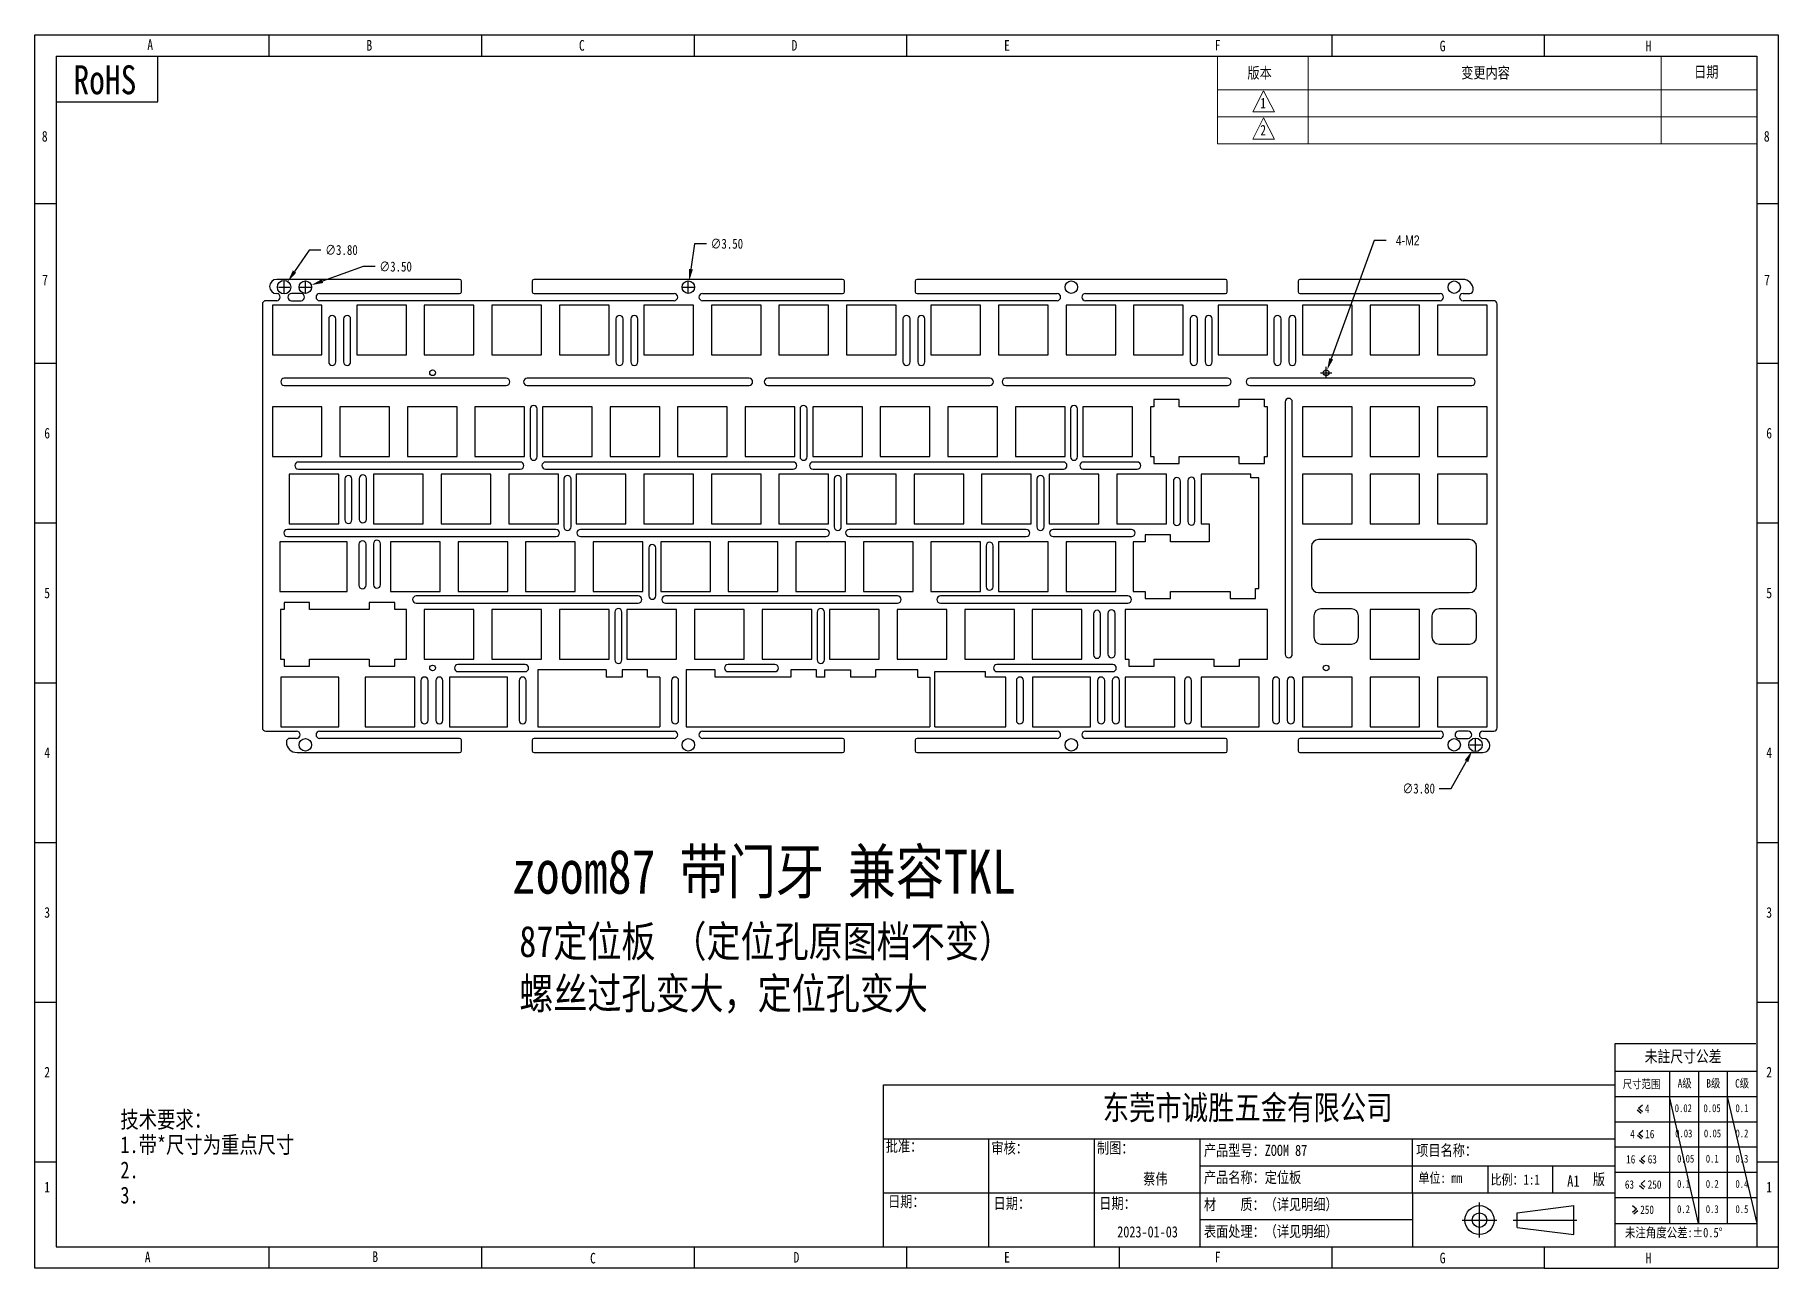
# Model space of a CAD drawing. Header units: millimetres. Extents: x 1340 to 1831, y -845 to -497.
import ezdxf

# ---------------------------------------------------------------- set-up
doc = ezdxf.new("R2010")
doc.units = ezdxf.units.MM
doc.header["$LTSCALE"] = 50
doc.header["$MEASUREMENT"] = 0
doc.header["$PDMODE"] = 3
doc.header["$PDSIZE"] = 0.3125
doc.linetypes.add('CENTER', pattern=[0.6, 0.375, -0.075, 0.075, -0.075])
doc.layers.get('0').update_dxf_attribs({"linetype": 'CONTINUOUS'})
doc.layers.get('Defpoints').update_dxf_attribs({"linetype": 'CONTINUOUS'})
for name, color, linetype in [('TK', 7, 'CONTINUOUS'), ('尺寸', 3, 'CONTINUOUS'), ('文字', 3, 'CONTINUOUS'), ('标注线', 7, 'CONTINUOUS')]:
    doc.layers.add(name, color=color, linetype=linetype)
doc.styles.get("Standard").update_dxf_attribs({"font": '', "width": 0.8})
doc.styles.get('Standard').set_extended_font_data('SimSun')
doc.dimstyles.get("Standard").update_dxf_attribs({"dimscale": 18, "dimtxt": 0.15625, "dimasz": 0.1875, "dimexe": 0.125, "dimexo": 0.0625, "dimgap": 0.09, "dimtad": 0, "dimtih": 1, "dimtoh": 1, "dimzin": 4, "dimdsep": 46, "dimtxsty": 'Standard', "dimblk": '_FILLED', "dimcen": 0.09, "dimazin": 1, "dimtp": 0.01, "dimtm": 0.01, "dimtfac": 1, "dimtofl": 0, "dimtmove": 0, "dimatfit": 3, "dimldrblk": '_FILLED', "dimfxl": 1, "dimtolj": 1, "dimtzin": 4, "dimarcsym": 0})

msp = doc.modelspace()

# ---------------------------------------------------------------- texts
at = {"color": 0, "width": 0.8}
for s, height, p in [('A', 2.997, (1371.469, -501.69)), ('B', 2.997, (1433.262, -501.858)), ('C', 2.997, (1493.211, -501.858)), ('D', 2.997, (1553.16, -501.858)), ('E', 2.997, (1613.109, -501.858)), ('F', 2.997, (1672.503, -501.805)), ('G ', 2.9974, (1735.946, -502.047)), ('H', 2.997, (1793.99, -502.077)), ('8', 2.997, (1341.736, -527.496)), ('8', 2.997, (1827.371, -527.496)), ('7', 2.997, (1341.825, -568.003)), ('7', 2.997, (1827.461, -568.003)), ('6', 2.997, (1342.411, -611.173)), ('6', 2.997, (1828.046, -611.173)), ('5', 2.997, (1342.411, -656.202)), ('5', 2.997, (1828.046, -656.202)), ('4', 2.997, (1342.411, -701.231)), ('4', 2.997, (1828.046, -701.231)), ('3', 2.997, (1342.411, -746.261)), ('3', 2.997, (1828.046, -746.261)), ('2', 2.997, (1342.411, -791.29)), ('2', 2.997, (1828.046, -791.29)), ('1 ', 2.9974, (1342.411, -823.709)), ('1 ', 2.9974, (1828.046, -823.709)), ('A', 2.997, (1370.758, -843.427)), ('B', 2.997, (1434.927, -843.312)), ('C', 2.997, (1496.345, -843.727)), ('D ', 2.9974, (1553.715, -843.48)), ('E', 2.997, (1613.109, -843.48)), ('F', 2.997, (1672.503, -843.428)), ('G ', 2.9974, (1735.946, -843.67)), ('H', 2.997, (1793.99, -843.699))]:
    msp.add_text(s, height=height, dxfattribs=at).set_placement(p)
at = {"width": 0.8}
msp.add_text('zoom87 带门牙 兼容TKL', height=12.42757, dxfattribs=at).set_placement((1474.243, -739.48))
at = {"color": 0, "lineweight": 13, "char_height": 3.1433, "width": 32.42945, "attachment_point": 1}
for s, insert in [('版本', (1681.725, -506.546)), ('变更内容', (1742.034, -506.519)), ('日期', (1807.692, -506.282))]:
    msp.add_mtext(s, dxfattribs=dict(at, insert=insert))
at = {"insert": (1476.394, -748.538), "char_height": 8.8, "attachment_point": 1}
msp.add_mtext('87定位板 （定位孔原图档不变）\\P螺丝过孔变大，定位孔变大', dxfattribs=at)
at = {"color": 0, "attachment_point": 1}
for s, insert, char_height, width in [('未註尺寸公差', (1793.758, -783.689), 3.3106, 117.95877), ('{\\fSimSun|b0|i0|c134|p2;A级}', (1803.068, -791.769), 2.37092, 117.95878), ('{\\fSimSun|b0|i0|c0|p2;B\\fSimSun|b0|i0|c134|p2;级}', (1811.168, -791.769), 2.37092, 117.95878), ('{\\fSimSun|b0|i0|c134|p2;C级}', (1819.269, -791.769), 2.37092, 117.95878), ('尺寸范围{\\fTxt|b0|i0|c134|p2;}', (1787.557, -791.962), 2.37092, 117.95877), ('4', (1793.823, -798.935), 2.371, 117.95877), ('0.02', (1802.236, -798.837), 2.2227, 117.95877), ('0.05', (1810.337, -798.837), 2.2227, 117.95877), ('0.1', (1819.364, -798.837), 2.2227, 117.95877), ('4', (1789.678, -806.047), 2.371, 117.95877), ('16', (1793.911, -806.047), 2.3709, 117.95877), ('0.03', (1802.368, -805.949), 2.2227, 117.95877), ('0.05', (1810.468, -805.949), 2.2227, 117.95877), ('0.2', (1819.364, -805.949), 2.2227, 117.95877), ('{\\fSimSun|b0|i0|c134|p2;批准：}', (1579.729, -809.085), 3.14326, 58.90916), ('{\\fSimSun|b0|i0|c134|p2;审核：}', (1609.515, -809.59), 3.14326, 58.90916), ('{\\fSimSun|b0|i0|c134|p2;制图：}', (1639.301, -809.59), 3.14326, 58.90916), ('产品型号：ZOOM 87', (1669.466, -810.271), 3.14326, 58.90916), ('{\\fSimSun|b0|i0|c134|p2;项目名称：}', (1729.338, -810.271), 3.14326, 58.90916), ('16', (1788.531, -813.16), 2.3709, 117.95877), ('63', (1794.616, -813.16), 2.3709, 117.95877), ('0.05', (1802.898, -813.062), 2.2227, 117.95877), ('0.1', (1810.999, -813.062), 2.2227, 117.95877), ('0.3', (1819.364, -813.062), 2.2227, 117.95877), ('{\\fSimSun|b0|i0|c134|p2;蔡伟}', (1652.345, -818.31), 3.14326, 58.90916), ('产品名称：定位板', (1669.466, -817.879), 3.1433, 58.90916), ('{\\fSimSun|b0|i0|c134|p2;单位\\fSimSun|b0|i0|c134|p54;: mm }', (1729.978, -818.174), 2.82893, 53.01824), ('{\\fSimSun|b0|i0|c134|p2;比例：1:1}', (1750.308, -818.653), 2.82893, 53.01824), ('\\fￋￎￌﾣﾤ|b0|i0|c134|p2;版', (1779.151, -818.433), 3.14326, 58.90916), ('63', (1788.179, -820.273), 2.3709, 117.95877), ('250', (1794.616, -820.273), 2.3709, 117.95877), ('0.1', (1802.898, -820.175), 2.2227, 117.95877), ('0.2', (1810.999, -820.175), 2.2227, 117.95877), ('0.4', (1819.364, -820.175), 2.2227, 117.95877), ('{\\fSimSun|b0|i0|c134|p2;日期：}', (1580.378, -824.686), 3.14326, 58.90916), ('{\\fSimSun|b0|i0|c134|p2;日期：}', (1610.165, -825.191), 3.14326, 58.90916), ('{\\fSimSun|b0|i0|c134|p2;日期：}', (1639.951, -825.191), 3.14326, 58.90916), ('{\\fSimSun|b0|i0|c134|p2;材    质：（详见明细）}', (1669.466, -825.499), 3.14326, 58.90916), ('250', (1792.498, -827.386), 2.3709, 117.95877), ('0.2', (1802.898, -827.288), 2.2227, 117.95877), ('0.3', (1810.999, -827.288), 2.2227, 117.95877), ('0.5', (1819.364, -827.288), 2.2227, 117.95877), ('2023-01-03', (1645.013, -833.233), 3.1433, 58.90916), ('{\\fSimSun|b0|i0|c134|p2;表面处理：（详见明细）}', (1669.466, -833.107), 3.14326, 58.90916), ('{\\fSimSun|b0|i0|c134|p2;未注角度公差:\\fSimSun|b0|i0|c0|p2;%%P0.5%%D}', (1788.204, -833.666), 2.69422, 107.23524)]:
    msp.add_mtext(s, dxfattribs=dict(at, insert=insert, char_height=char_height, width=width))
at = {"color": 0, "linetype": 'Continuous', "lineweight": 9, "insert": (1363.873, -800.768), "char_height": 4.73525, "width": 148.83508, "attachment_point": 1, "line_spacing_factor": 0.9}
msp.add_mtext('{\\fSimSun|b0|i0|c134|p2;技术要求：\\P\\fSimSun|b0|i0|c0|p2;1.\\fSimSun|b0|i0|c134|p2;带\\fSimSun|b0|i0|c0|p2;*\\fSimSun|b0|i0|c134|p2;尺寸为重点尺寸\\P\\fSimSun|b0|i0|c0|p2;2.\\P3.\\P} ', dxfattribs=at)
at = {"layer": 'TK', "color": 0, "lineweight": 13, "width": 0.8}
for s, p in [('1', (1685.364, -518.117)), ('2', (1685.364, -525.746))]:
    msp.add_text(s, height=2.958, dxfattribs=at).set_placement(p)
at = {"layer": 'TK', "color": 0, "lineweight": 13, "insert": (1771.89, -818.881), "char_height": 3.23663, "width": 11.74896, "attachment_point": 1}
msp.add_mtext('{\\fSimSun|b0|i0|c0|p2;A\\fSimSun|b0|i0|c134|p2;1}', dxfattribs=at)
at = {"layer": '尺寸', "color": 0, "ltscale": 0.18, "insert": (1640.916, -796.377), "char_height": 6.80895, "width": 155.26239, "attachment_point": 1}
msp.add_mtext('{\\fSimHei|b0|i0|c134|p49;东莞市诚胜五金有限公司}', dxfattribs=at)
at = {"layer": '文字', "color": 0, "ltscale": 0.18, "insert": (1350.623, -505.979), "char_height": 8.17074, "width": 116.2566, "attachment_point": 1}
msp.add_mtext('{\\fSimSun|b0|i0|c0|p2;RoHS}', dxfattribs=at)

# ---------------------------------------------------------------- blocks, each defined once
blk = doc.blocks.new('_FILLED')
at = {"color": 0, "linetype": 'ByBlock'}
blk.add_solid([(0, 0), (-1, 0.17), (-1, -0.17)], dxfattribs=at)
blk = doc.blocks.new('*D3')
at = {"color": 0, "lineweight": -2, "transparency": 16777216}
for p, q in [((1525.76, -556.3), (1524.76, -563.45)), ((1529.14, -556.3), (1525.76, -556.3)), ((1522.43, -568.52), (1525.67, -568.52)), ((1524.05, -570.14), (1524.05, -566.9))]:
    blk.add_line(p, q, dxfattribs=at)
at = {"layer": 'Defpoints', "color": 0, "transparency": 16777216}
for p in [(1523.81, -570.25), (1524.3, -566.79)]:
    blk.add_point(p, dxfattribs=at)
at = {"color": 0, "lineweight": -2, "transparency": 16777216, "xscale": 3.375, "yscale": 3.375, "zscale": 3.375, "rotation": 262.0230031151364}
blk.add_blockref('_FILLED', (1524.3, -566.79), dxfattribs=at)
at = {"color": 0, "transparency": 16777216, "insert": (1534.91, -556.3), "char_height": 2.812, "attachment_point": 5}
blk.add_mtext('\\A1;∅3.50', dxfattribs=at)
blk = doc.blocks.new('*D4')
at = {"color": 0, "lineweight": -2, "transparency": 16777216}
for p, q in [((1717.44, -555.35), (1705.35, -588.72)), ((1720.81, -555.35), (1717.44, -555.35)), ((1702.31, -592.64), (1705.55, -592.64)), ((1703.93, -594.26), (1703.93, -591.02))]:
    blk.add_line(p, q, dxfattribs=at)
at = {"layer": 'Defpoints', "color": 0, "transparency": 16777216}
for p in [(1703.66, -593.39), (1704.2, -591.89)]:
    blk.add_point(p, dxfattribs=at)
at = {"color": 0, "lineweight": -2, "transparency": 16777216, "xscale": 3.375, "yscale": 3.375, "zscale": 3.375, "rotation": 250.086765233217}
blk.add_blockref('_FILLED', (1704.2, -591.89), dxfattribs=at)
at = {"color": 0, "transparency": 16777216, "insert": (1726.93, -555.35), "char_height": 2.8125, "attachment_point": 5}
blk.add_mtext('\\A1;{\\fGulim|b0|i0|c134|p0;4-M2}', dxfattribs=at)
blk = doc.blocks.new('*D24')
at = {"color": 0, "lineweight": -2, "transparency": 16777216}
for p, q in [((1417.09, -558.06), (1413, -564.14)), ((1420.46, -558.06), (1417.09, -558.06)), ((1408.43, -568.52), (1411.67, -568.52)), ((1410.05, -570.14), (1410.05, -566.9))]:
    blk.add_line(p, q, dxfattribs=at)
at = {"layer": 'Defpoints', "color": 0, "transparency": 16777216}
for p in [(1408.99, -570.1), (1411.11, -566.94)]:
    blk.add_point(p, dxfattribs=at)
at = {"color": 0, "lineweight": -2, "transparency": 16777216, "xscale": 3.375, "yscale": 3.375, "zscale": 3.375, "rotation": 236.0744184533209}
blk.add_blockref('_FILLED', (1411.11, -566.94), dxfattribs=at)
at = {"color": 0, "transparency": 16777216, "insert": (1426.24, -558.06), "char_height": 2.812, "attachment_point": 5}
blk.add_mtext('\\A1;∅3.80', dxfattribs=at)
blk = doc.blocks.new('*D25')
at = {"color": 0, "lineweight": -2, "transparency": 16777216}
for p, q in [((1432.35, -562.74), (1420.88, -566.81)), ((1435.73, -562.74), (1432.35, -562.74)), ((1414.43, -568.52), (1417.67, -568.52)), ((1416.05, -570.14), (1416.05, -566.9))]:
    blk.add_line(p, q, dxfattribs=at)
at = {"layer": 'Defpoints', "color": 0, "transparency": 16777216}
for p in [(1414.4, -569.11), (1417.7, -567.94)]:
    blk.add_point(p, dxfattribs=at)
at = {"color": 0, "lineweight": -2, "transparency": 16777216, "xscale": 3.375, "yscale": 3.375, "zscale": 3.375, "rotation": 199.5156988348382}
blk.add_blockref('_FILLED', (1417.7, -567.94), dxfattribs=at)
at = {"color": 0, "transparency": 16777216, "insert": (1441.5, -562.74), "char_height": 2.812, "attachment_point": 5}
blk.add_mtext('\\A1;∅3.50', dxfattribs=at)
blk = doc.blocks.new('*D26')
at = {"color": 0, "lineweight": -2, "transparency": 16777216}
for p, q in [((1744.43, -697.52), (1747.67, -697.52)), ((1746.05, -699.14), (1746.05, -695.9)), ((1739.18, -709.86), (1743.49, -702.13)), ((1735.81, -709.86), (1739.18, -709.86))]:
    blk.add_line(p, q, dxfattribs=at)
at = {"layer": 'Defpoints', "color": 0, "transparency": 16777216}
for p in [(1746.98, -695.86), (1745.13, -699.18)]:
    blk.add_point(p, dxfattribs=at)
at = {"color": 0, "lineweight": -2, "transparency": 16777216, "xscale": 3.375, "yscale": 3.375, "zscale": 3.375, "rotation": 60.8935250587151}
blk.add_blockref('_FILLED', (1745.13, -699.18), dxfattribs=at)
at = {"color": 0, "transparency": 16777216, "insert": (1730.03, -709.86), "char_height": 2.812, "attachment_point": 5}
blk.add_mtext('\\A1;∅3.80', dxfattribs=at)

# ---------------------------------------------------------------- dimensions: what is measured, and where the dimension line sits
for p1, p2, picture, middle in [((1523.81, -570.254), (1524.295, -566.787), '*D3', (1534.914, -556.303)), ((1408.992, -570.097), (1411.113, -566.944), '*D24', (1426.237, -558.06)), ((1414.403, -569.105), (1417.702, -567.936), '*D25', (1441.503, -562.743)), ((1746.977, -695.86), (1745.128, -699.181), '*D26', (1730.032, -709.862))]:
    dim = msp.add_diameter_dim_2p(p1=p1, p2=p2, dimstyle='Standard')
    dim.commit()
    dim.dimension.update_dxf_attribs({"geometry": picture, "text_midpoint": middle, "dimtype": 163})
dim = msp.add_diameter_dim_2p(p1=(1703.656, -593.394), p2=(1704.201, -591.89), text='{\\fGulim|b0|i0|c134|p0;4-M2}', dimstyle='Standard')
dim.commit()
dim.dimension.update_dxf_attribs({"geometry": '*D4', "text_midpoint": (1726.931, -555.355), "dimtype": 163})

# ---------------------------------------------------------------- linework, layer by layer
at = {"color": 0}
for p, q in [((1339.766, -845.03), (1339.766, -497.412)), ((1339.766, -497.412), (1831.396, -497.412)), ((1405.76, -497.412), (1405.76, -503.407)), ((1465.709, -497.412), (1465.709, -503.407)), ((1525.657, -497.412), (1525.657, -503.407)), ((1585.606, -497.412), (1585.606, -503.407)), ((1705.504, -497.412), (1705.504, -503.407)), ((1765.453, -497.412), (1765.453, -503.407)), ((1831.396, -497.412), (1831.396, -845.03)), ((1345.761, -503.407), (1345.761, -839.035)), ((1345.761, -503.407), (1825.401, -503.407)), ((1374.442, -516.306), (1374.442, -503.407)), ((1825.401, -503.407), (1825.401, -839.035)), ((1345.761, -516.306), (1374.442, -516.306)), ((1339.766, -544.922), (1345.761, -544.922)), ((1825.401, -544.922), (1831.396, -544.922)), ((1339.766, -589.947), (1345.761, -589.947)), ((1825.401, -589.947), (1831.396, -589.947)), ((1339.766, -634.977), (1345.761, -634.977)), ((1825.401, -634.977), (1831.396, -634.977)), ((1339.766, -680.006), (1345.761, -680.006)), ((1825.401, -680.006), (1831.396, -680.006)), ((1339.766, -725.035), (1345.761, -725.035)), ((1825.401, -725.035), (1831.396, -725.035)), ((1825.401, -748.669), (1825.401, -800.995)), ((1339.766, -770.064), (1345.761, -770.064)), ((1825.401, -770.064), (1831.396, -770.064)), ((1825.093, -781.779), (1785.38, -781.779)), ((1785.38, -781.779), (1785.38, -795.861)), ((1785.38, -783.292), (1785.38, -839.035)), ((1785.38, -789.549), (1825.401, -789.549)), ((1800.791, -789.549), (1800.791, -832.421)), ((1808.891, -789.549), (1808.891, -832.421)), ((1816.992, -789.549), (1816.992, -832.421)), ((1579.06, -793.367), (1785.38, -793.377)), ((1579.06, -839.035), (1579.06, -793.367)), ((1785.38, -796.662), (1825.401, -796.662)), ((1791.638, -800.409), (1792.75, -801.342)), ((1792.019, -799.955), (1793.131, -799.022)), ((1792.019, -799.955), (1793.131, -800.888)), ((1785.38, -803.774), (1825.401, -803.774)), ((1792.126, -807.118), (1793.238, -806.185)), ((1579.06, -808.58), (1785.38, -808.58)), ((1608.846, -839.035), (1608.846, -808.58)), ((1638.632, -839.035), (1638.632, -808.58)), ((1668.418, -839.035), (1668.418, -808.58)), ((1728.289, -823.795), (1728.289, -808.58)), ((1785.38, -810.887), (1825.401, -810.887)), ((1791.745, -807.572), (1792.857, -808.505)), ((1792.126, -807.118), (1793.238, -808.051)), ((1339.766, -815.094), (1345.761, -815.094)), ((1792.344, -814.635), (1793.455, -815.568)), ((1792.725, -814.181), (1793.836, -813.248)), ((1792.725, -814.181), (1793.836, -815.114)), ((1825.401, -815.094), (1831.396, -815.094)), ((1668.418, -816.187), (1785.38, -816.187)), ((1749.48, -816.187), (1749.48, -823.795)), ((1767.807, -816.334), (1767.807, -823.795)), ((1785.38, -818), (1825.401, -818)), ((1792.725, -821.293), (1793.836, -820.361)), ((1579.06, -823.795), (1785.38, -823.795)), ((1728.289, -823.795), (1728.289, -839.035)), ((1785.38, -825.112), (1825.401, -825.112)), ((1792.344, -821.747), (1793.455, -822.68)), ((1792.725, -821.293), (1793.836, -822.226)), ((1757.838, -829.443), (1773.791, -827.394)), ((1757.838, -833.541), (1757.838, -829.443)), ((1773.791, -835.589), (1773.791, -827.394)), ((1791.426, -828.406), (1790.314, -827.473)), ((1791.426, -828.406), (1790.314, -829.339)), ((1791.807, -828.86), (1790.695, -829.793)), ((1728.289, -831.415), (1668.418, -831.415)), ((1757.838, -833.541), (1773.791, -835.589)), ((1785.38, -832.421), (1825.401, -832.421)), ((1345.761, -839.035), (1521.769, -839.035)), ((1405.76, -839.035), (1405.76, -845.03)), ((1465.709, -839.035), (1465.709, -845.03)), ((1521.769, -839.035), (1785.38, -839.035)), ((1525.657, -839.035), (1525.657, -845.03)), ((1585.606, -839.035), (1585.606, -845.03)), ((1645.555, -839.035), (1645.555, -845.03)), ((1705.504, -839.035), (1705.504, -845.03)), ((1765.453, -839.035), (1765.453, -845.03)), ((1785.38, -839.02), (1825.401, -839.035)), ((1785.38, -839.035), (1831.396, -839.035)), ((1525.657, -845.03), (1339.766, -845.03)), ((1765.453, -845.03), (1525.657, -845.03)), ((1765.453, -845.03), (1831.396, -845.03))]:
    msp.add_line(p, q, dxfattribs=at)
at = {"color": 0, "lineweight": 13}
for p, q in [((1673.264, -512.866), (1673.264, -503.407)), ((1698.875, -512.866), (1698.875, -503.407)), ((1798.401, -512.866), (1798.401, -503.407)), ((1825.351, -512.866), (1673.264, -512.866))]:
    msp.add_line(p, q, dxfattribs=at)
at = {"color": 102, "linetype": 'Continuous'}
for p, q in [((1459.553, -566.338), (1407.968, -566.338)), ((1460.053, -569.838), (1460.053, -566.838)), ((1480.053, -566.838), (1480.053, -569.838)), ((1567.553, -566.338), (1480.553, -566.338)), ((1568.053, -569.838), (1568.053, -566.838)), ((1588.053, -566.838), (1588.053, -569.838)), ((1675.553, -566.338), (1588.553, -566.338)), ((1676.053, -569.838), (1676.053, -566.838)), ((1696.053, -566.838), (1696.053, -569.838)), ((1742.411, -566.338), (1696.553, -566.338)), ((1403.931, -573.338), (1403.931, -692.703)), ((1407.968, -572.338), (1404.931, -572.338)), ((1406.736, -573.643), (1406.736, -587.642)), ((1420.735, -573.643), (1406.736, -573.643)), ((1414.833, -570.338), (1412.137, -570.338)), ((1412.137, -572.338), (1414.833, -572.338)), ((1420.053, -570.338), (1459.553, -570.338)), ((1520.053, -572.338), (1420.053, -572.338)), ((1420.735, -587.642), (1420.735, -573.643)), ((1430.548, -573.643), (1430.548, -587.642)), ((1444.547, -573.643), (1430.548, -573.643)), ((1444.547, -587.642), (1444.547, -573.643)), ((1449.598, -573.643), (1449.598, -587.642)), ((1463.597, -573.643), (1449.598, -573.643)), ((1463.597, -587.642), (1463.597, -573.643)), ((1468.648, -573.643), (1468.648, -587.642)), ((1482.647, -573.643), (1468.648, -573.643)), ((1480.553, -570.338), (1520.053, -570.338)), ((1482.647, -587.642), (1482.647, -573.643)), ((1487.696, -573.643), (1487.696, -587.642)), ((1501.697, -573.643), (1487.696, -573.643)), ((1501.697, -587.642), (1501.697, -573.643)), ((1511.509, -573.643), (1511.509, -587.642)), ((1525.509, -573.643), (1511.509, -573.643)), ((1525.509, -587.642), (1525.509, -573.643)), ((1528.053, -570.338), (1567.553, -570.338)), ((1628.053, -572.338), (1528.053, -572.338)), ((1530.559, -573.643), (1530.559, -587.642)), ((1544.559, -573.643), (1530.559, -573.643)), ((1544.559, -587.642), (1544.559, -573.643)), ((1549.609, -573.643), (1549.609, -587.642)), ((1563.609, -573.643), (1549.609, -573.643)), ((1563.609, -587.642), (1563.609, -573.643)), ((1568.658, -573.643), (1568.658, -587.642)), ((1582.659, -573.643), (1568.658, -573.643)), ((1582.659, -587.642), (1582.659, -573.643)), ((1588.553, -570.338), (1628.053, -570.338)), ((1592.471, -573.643), (1592.471, -587.642)), ((1606.471, -573.643), (1592.471, -573.643)), ((1606.471, -587.642), (1606.471, -573.643)), ((1611.521, -573.643), (1611.521, -587.642)), ((1625.521, -573.643), (1611.521, -573.643)), ((1625.521, -587.642), (1625.521, -573.643)), ((1630.571, -573.643), (1630.571, -587.642)), ((1644.571, -573.643), (1630.571, -573.643)), ((1636.053, -570.338), (1675.553, -570.338)), ((1736.053, -572.338), (1636.053, -572.338)), ((1644.571, -587.642), (1644.571, -573.643)), ((1663.621, -573.643), (1649.62, -573.643)), ((1649.62, -573.643), (1649.62, -587.642)), ((1663.621, -587.642), (1663.621, -573.643)), ((1687.435, -573.643), (1673.436, -573.643)), ((1673.436, -573.643), (1673.436, -587.642)), ((1687.435, -587.642), (1687.435, -573.643)), ((1696.553, -570.338), (1736.053, -570.338)), ((1711.248, -573.643), (1697.248, -573.643)), ((1697.248, -573.643), (1697.248, -587.642)), ((1711.248, -587.642), (1711.248, -573.643)), ((1730.298, -573.643), (1716.298, -573.643)), ((1716.298, -573.643), (1716.298, -587.642)), ((1730.298, -587.642), (1730.298, -573.643)), ((1749.348, -573.643), (1735.348, -573.643)), ((1735.348, -573.643), (1735.348, -587.642)), ((1742.531, -570.338), (1744.411, -570.338)), ((1751.174, -572.338), (1742.531, -572.338)), ((1749.348, -587.642), (1749.348, -573.643)), ((1752.174, -692.703), (1752.174, -573.338)), ((1406.736, -587.642), (1420.735, -587.642)), ((1430.548, -587.642), (1444.547, -587.642)), ((1449.598, -587.642), (1463.597, -587.642)), ((1468.648, -587.642), (1482.647, -587.642)), ((1487.696, -587.642), (1501.697, -587.642)), ((1511.509, -587.642), (1525.509, -587.642)), ((1530.559, -587.642), (1544.559, -587.642)), ((1549.609, -587.642), (1563.609, -587.642)), ((1568.658, -587.642), (1582.659, -587.642)), ((1592.471, -587.642), (1606.471, -587.642)), ((1611.521, -587.642), (1625.521, -587.642)), ((1630.571, -587.642), (1644.571, -587.642)), ((1649.62, -587.642), (1663.621, -587.642)), ((1673.436, -587.642), (1687.435, -587.642)), ((1697.248, -587.642), (1711.248, -587.642)), ((1716.298, -587.642), (1730.298, -587.642)), ((1735.348, -587.642), (1749.348, -587.642)), ((1472.691, -594.208), (1410.105, -594.208)), ((1541.191, -594.208), (1478.605, -594.208)), ((1609.074, -594.208), (1546.487, -594.208)), ((1676.135, -594.208), (1613.548, -594.208)), ((1744.978, -594.208), (1682.392, -594.208)), ((1410.105, -596.208), (1472.691, -596.208)), ((1478.605, -596.208), (1541.191, -596.208)), ((1546.487, -596.208), (1609.074, -596.208)), ((1613.548, -596.208), (1676.135, -596.208)), ((1682.392, -596.208), (1744.978, -596.208)), ((1406.736, -602.218), (1406.736, -616.217)), ((1420.735, -602.218), (1406.736, -602.218)), ((1420.735, -616.217), (1420.735, -602.218)), ((1425.786, -602.218), (1425.786, -616.217)), ((1439.785, -602.218), (1425.786, -602.218)), ((1439.785, -616.217), (1439.785, -602.218)), ((1444.836, -602.218), (1444.836, -616.217)), ((1458.835, -602.218), (1444.836, -602.218)), ((1458.835, -616.217), (1458.835, -602.218)), ((1463.886, -602.218), (1463.886, -616.217)), ((1477.885, -602.218), (1463.886, -602.218)), ((1477.885, -616.217), (1477.885, -602.218)), ((1479.435, -602.85), (1479.435, -616.332)), ((1481.435, -616.332), (1481.435, -602.85)), ((1482.936, -602.218), (1482.936, -616.217)), ((1496.935, -602.218), (1482.936, -602.218)), ((1496.935, -616.217), (1496.935, -602.218)), ((1501.984, -602.218), (1501.984, -616.217)), ((1515.985, -602.218), (1501.984, -602.218)), ((1515.985, -616.217), (1515.985, -602.218)), ((1521.034, -602.218), (1521.034, -616.217)), ((1535.035, -602.218), (1521.034, -602.218)), ((1535.035, -616.217), (1535.035, -602.218)), ((1540.086, -602.218), (1540.086, -616.217)), ((1554.085, -602.218), (1540.086, -602.218)), ((1554.085, -616.217), (1554.085, -602.218)), ((1555.551, -602.85), (1555.551, -616.332)), ((1557.551, -616.332), (1557.551, -602.85)), ((1559.136, -602.218), (1559.136, -616.217)), ((1573.135, -602.218), (1559.136, -602.218)), ((1573.135, -616.217), (1573.135, -602.218)), ((1578.186, -602.218), (1578.186, -616.217)), ((1592.185, -602.218), (1578.186, -602.218)), ((1592.185, -616.217), (1592.185, -602.218)), ((1597.236, -602.218), (1597.236, -616.217)), ((1611.235, -602.218), (1597.236, -602.218)), ((1611.235, -616.217), (1611.235, -602.218)), ((1616.286, -602.218), (1616.286, -616.217)), ((1630.285, -602.218), (1616.286, -602.218)), ((1630.285, -616.217), (1630.285, -602.218)), ((1631.829, -602.85), (1631.829, -616.332)), ((1633.829, -616.332), (1633.829, -602.85)), ((1649.335, -602.218), (1635.336, -602.218)), ((1635.336, -602.218), (1635.336, -616.217)), ((1649.335, -616.217), (1649.335, -602.218)), ((1655.305, -602.218), (1654.385, -602.218)), ((1654.385, -602.218), (1654.385, -616.218)), ((1662.505, -600.218), (1655.305, -600.218)), ((1655.305, -600.218), (1655.305, -602.218)), ((1662.505, -602.218), (1662.505, -600.218)), ((1679.305, -602.218), (1662.505, -602.218)), ((1686.505, -600.218), (1679.305, -600.218)), ((1679.305, -600.218), (1679.305, -602.218)), ((1686.505, -602.218), (1686.505, -600.218)), ((1687.435, -602.218), (1686.505, -602.218)), ((1687.435, -616.218), (1687.435, -602.218)), ((1692.386, -600.867), (1692.386, -671.999)), ((1694.386, -671.999), (1694.386, -600.867)), ((1711.248, -602.218), (1697.248, -602.218)), ((1697.248, -602.218), (1697.248, -616.217)), ((1711.248, -616.217), (1711.248, -602.218)), ((1730.298, -602.218), (1716.298, -602.218)), ((1716.298, -602.218), (1716.298, -616.217)), ((1730.298, -616.217), (1730.298, -602.218)), ((1749.348, -602.218), (1735.348, -602.218)), ((1735.348, -602.218), (1735.348, -616.217)), ((1749.348, -616.217), (1749.348, -602.218)), ((1406.736, -616.217), (1420.735, -616.217)), ((1476.663, -617.82), (1414.077, -617.82)), ((1425.786, -616.217), (1439.785, -616.217)), ((1444.836, -616.217), (1458.835, -616.217)), ((1463.886, -616.217), (1477.885, -616.217)), ((1482.936, -616.217), (1496.935, -616.217)), ((1553.62, -617.82), (1483.785, -617.82)), ((1501.984, -616.217), (1515.985, -616.217)), ((1521.034, -616.217), (1535.035, -616.217)), ((1540.086, -616.217), (1554.085, -616.217)), ((1559.136, -616.217), (1573.135, -616.217)), ((1629.831, -617.82), (1559.217, -617.82)), ((1578.186, -616.217), (1592.185, -616.217)), ((1597.236, -616.217), (1611.235, -616.217)), ((1616.286, -616.217), (1630.285, -616.217)), ((1635.336, -616.217), (1649.335, -616.217)), ((1650.649, -617.82), (1635.444, -617.82)), ((1654.385, -616.218), (1655.305, -616.218)), ((1655.305, -616.218), (1655.305, -618.218)), ((1655.305, -618.218), (1662.505, -618.218)), ((1662.505, -616.217), (1679.305, -616.217)), ((1662.505, -618.218), (1662.505, -616.217)), ((1679.305, -616.217), (1679.305, -618.218)), ((1679.305, -618.218), (1686.505, -618.218)), ((1686.505, -616.218), (1687.435, -616.218)), ((1686.505, -618.218), (1686.505, -616.218)), ((1697.248, -616.217), (1711.248, -616.217)), ((1716.298, -616.217), (1730.298, -616.217)), ((1735.348, -616.217), (1749.348, -616.217)), ((1411.498, -621.268), (1411.498, -635.267)), ((1425.498, -621.268), (1411.498, -621.268)), ((1414.077, -619.82), (1476.663, -619.82)), ((1425.498, -635.267), (1425.498, -621.268)), ((1427.183, -622.581), (1427.183, -634.111)), ((1429.183, -634.111), (1429.183, -622.581)), ((1431.268, -622.443), (1431.268, -633.973)), ((1433.268, -633.973), (1433.268, -622.443)), ((1435.311, -621.268), (1435.311, -635.267)), ((1449.31, -621.268), (1435.311, -621.268)), ((1449.31, -635.267), (1449.31, -621.268)), ((1454.361, -621.268), (1454.361, -635.267)), ((1468.36, -621.268), (1454.361, -621.268)), ((1468.36, -635.267), (1468.36, -621.268)), ((1473.411, -621.268), (1473.411, -635.267)), ((1487.41, -621.268), (1473.411, -621.268)), ((1483.785, -619.82), (1553.62, -619.82)), ((1487.41, -635.267), (1487.41, -621.268)), ((1488.973, -622.605), (1488.973, -636.088)), ((1490.973, -636.088), (1490.973, -622.605)), ((1492.461, -621.268), (1492.461, -635.267)), ((1506.46, -621.268), (1492.461, -621.268)), ((1506.46, -635.267), (1506.46, -621.268)), ((1511.511, -621.268), (1511.511, -635.267)), ((1525.51, -621.268), (1511.511, -621.268)), ((1525.51, -635.267), (1525.51, -621.268)), ((1530.561, -621.268), (1530.561, -635.267)), ((1544.56, -621.268), (1530.561, -621.268)), ((1544.56, -635.267), (1544.56, -621.268)), ((1549.611, -621.268), (1549.611, -635.267)), ((1563.61, -621.268), (1549.611, -621.268)), ((1559.217, -619.82), (1629.831, -619.82)), ((1563.61, -635.267), (1563.61, -621.268)), ((1565.202, -622.605), (1565.202, -636.088)), ((1567.202, -636.088), (1567.202, -622.605)), ((1568.661, -621.268), (1568.661, -635.267)), ((1582.66, -621.268), (1568.661, -621.268)), ((1582.66, -635.267), (1582.66, -621.268)), ((1587.711, -621.268), (1587.711, -635.267)), ((1601.71, -621.268), (1587.711, -621.268)), ((1601.71, -635.267), (1601.71, -621.268)), ((1620.76, -621.268), (1606.761, -621.268)), ((1606.761, -621.268), (1606.761, -635.267)), ((1620.76, -635.267), (1620.76, -621.268)), ((1622.36, -622.605), (1622.36, -636.088)), ((1624.36, -636.088), (1624.36, -622.605)), ((1639.81, -621.268), (1625.811, -621.268)), ((1625.811, -621.268), (1625.811, -635.267)), ((1635.444, -619.82), (1650.649, -619.82)), ((1639.81, -635.267), (1639.81, -621.268)), ((1658.86, -621.268), (1644.861, -621.268)), ((1644.861, -621.268), (1644.861, -635.267)), ((1658.86, -635.267), (1658.86, -621.268)), ((1660.842, -623.194), (1660.842, -634.724)), ((1662.842, -634.724), (1662.842, -623.194)), ((1664.926, -623.056), (1664.926, -634.586)), ((1666.926, -634.586), (1666.926, -623.056)), ((1682.67, -621.267), (1668.67, -621.267)), ((1668.67, -621.267), (1668.67, -635.268)), ((1682.67, -622.297), (1682.67, -621.267)), ((1684.9, -622.297), (1682.67, -622.297)), ((1684.9, -653.497), (1684.9, -622.297)), ((1711.248, -621.268), (1697.248, -621.268)), ((1697.248, -621.268), (1697.248, -635.267)), ((1711.248, -635.267), (1711.248, -621.268)), ((1730.298, -621.268), (1716.298, -621.268)), ((1716.298, -621.268), (1716.298, -635.267)), ((1730.298, -635.267), (1730.298, -621.268)), ((1749.348, -621.268), (1735.348, -621.268)), ((1735.348, -621.268), (1735.348, -635.267)), ((1749.348, -635.267), (1749.348, -621.268)), ((1486.73, -636.803), (1410.972, -636.803)), ((1410.972, -638.803), (1486.73, -638.803)), ((1411.498, -635.267), (1425.498, -635.267)), ((1435.311, -635.267), (1449.31, -635.267)), ((1454.361, -635.267), (1468.36, -635.267)), ((1473.411, -635.267), (1487.41, -635.267)), ((1492.461, -635.267), (1506.46, -635.267)), ((1562.853, -636.803), (1493.642, -636.803)), ((1493.642, -638.803), (1562.853, -638.803)), ((1511.511, -635.267), (1525.51, -635.267)), ((1530.561, -635.267), (1544.56, -635.267)), ((1549.611, -635.267), (1563.61, -635.267)), ((1568.661, -635.267), (1582.66, -635.267)), ((1619.363, -636.803), (1569.417, -636.803)), ((1569.417, -638.803), (1619.363, -638.803)), ((1587.711, -635.267), (1601.71, -635.267)), ((1606.761, -635.267), (1620.76, -635.267)), ((1625.811, -635.267), (1639.81, -635.267)), ((1649.058, -636.803), (1626.943, -636.803)), ((1626.943, -638.803), (1649.058, -638.803)), ((1644.861, -635.267), (1658.86, -635.267)), ((1660.05, -638.317), (1652.85, -638.317)), ((1652.85, -638.317), (1652.85, -640.317)), ((1660.05, -640.317), (1660.05, -638.317)), ((1668.67, -635.268), (1670.9, -635.268)), ((1670.9, -635.268), (1670.9, -640.317)), ((1697.248, -635.267), (1711.248, -635.267)), ((1716.298, -635.267), (1730.298, -635.267)), ((1735.348, -635.267), (1749.348, -635.267)), ((1408.883, -640.318), (1408.883, -654.318)), ((1427.879, -640.318), (1408.883, -640.318)), ((1427.879, -654.318), (1427.879, -640.318)), ((1431.154, -641.004), (1431.154, -652.534)), ((1433.154, -652.534), (1433.154, -641.004)), ((1435.239, -640.865), (1435.239, -652.395)), ((1437.239, -652.395), (1437.239, -640.865)), ((1440.073, -640.318), (1440.073, -654.317)), ((1454.072, -640.318), (1440.073, -640.318)), ((1454.072, -654.317), (1454.072, -640.318)), ((1459.123, -640.318), (1459.123, -654.317)), ((1473.122, -640.318), (1459.123, -640.318)), ((1473.122, -654.317), (1473.122, -640.318)), ((1478.173, -640.318), (1478.173, -654.317)), ((1492.172, -640.318), (1478.173, -640.318)), ((1492.172, -654.317), (1492.172, -640.318)), ((1497.223, -640.318), (1497.223, -654.317)), ((1511.223, -640.318), (1497.223, -640.318)), ((1511.223, -654.317), (1511.223, -640.318)), ((1512.885, -642.031), (1512.885, -655.513)), ((1514.885, -655.513), (1514.885, -642.031)), ((1516.273, -640.318), (1516.273, -654.317)), ((1530.273, -640.318), (1516.273, -640.318)), ((1530.273, -654.317), (1530.273, -640.318)), ((1535.323, -640.318), (1535.323, -654.317)), ((1549.323, -640.318), (1535.323, -640.318)), ((1549.323, -654.317), (1549.323, -640.318)), ((1554.373, -640.318), (1554.373, -654.317)), ((1568.373, -640.318), (1554.373, -640.318)), ((1568.373, -654.317), (1568.373, -640.318)), ((1573.423, -640.318), (1573.423, -654.317)), ((1587.423, -640.318), (1573.423, -640.318)), ((1587.423, -654.317), (1587.423, -640.318)), ((1606.473, -640.318), (1592.473, -640.318)), ((1592.473, -640.318), (1592.473, -654.317)), ((1606.473, -654.317), (1606.473, -640.318)), ((1608.019, -641.421), (1608.019, -652.951)), ((1610.019, -652.951), (1610.019, -641.421)), ((1625.523, -640.318), (1611.523, -640.318)), ((1611.523, -640.318), (1611.523, -654.317)), ((1625.523, -654.317), (1625.523, -640.318)), ((1644.573, -640.318), (1630.573, -640.318)), ((1630.573, -640.318), (1630.573, -654.317)), ((1644.573, -654.317), (1644.573, -640.318)), ((1652.85, -640.317), (1649.54, -640.317)), ((1649.54, -640.317), (1649.54, -654.317)), ((1670.9, -640.317), (1660.05, -640.317)), ((1699.76, -641.69), (1699.76, -652.618)), ((1744.362, -639.69), (1701.76, -639.69)), ((1746.362, -652.618), (1746.362, -641.69)), ((1684.05, -653.497), (1684.9, -653.497)), ((1684.05, -656.318), (1684.05, -653.497)), ((1408.883, -654.318), (1427.879, -654.318)), ((1410.038, -657.367), (1410.038, -659.367)), ((1417.238, -657.367), (1410.038, -657.367)), ((1417.238, -659.367), (1417.238, -657.367)), ((1434.038, -657.367), (1434.038, -659.367)), ((1441.238, -657.367), (1434.038, -657.367)), ((1440.073, -654.317), (1454.072, -654.317)), ((1441.238, -659.367), (1441.238, -657.367)), ((1509.928, -655.569), (1447.311, -655.569)), ((1447.311, -657.569), (1509.928, -657.569)), ((1459.123, -654.317), (1473.122, -654.317)), ((1478.173, -654.317), (1492.172, -654.317)), ((1497.223, -654.317), (1511.223, -654.317)), ((1516.273, -654.317), (1530.273, -654.317)), ((1583.059, -655.569), (1517.606, -655.569)), ((1517.606, -657.569), (1583.059, -657.569)), ((1535.323, -654.317), (1549.323, -654.317)), ((1554.373, -654.317), (1568.373, -654.317)), ((1573.423, -654.317), (1587.423, -654.317)), ((1592.473, -654.317), (1606.473, -654.317)), ((1648.004, -655.569), (1595.139, -655.569)), ((1595.139, -657.569), (1648.004, -657.569)), ((1611.523, -654.317), (1625.523, -654.317)), ((1630.573, -654.317), (1644.573, -654.317)), ((1649.54, -654.317), (1652.85, -654.317)), ((1652.85, -654.317), (1652.85, -656.318)), ((1652.85, -656.318), (1660.05, -656.318)), ((1660.05, -654.317), (1676.85, -654.317)), ((1660.05, -656.318), (1660.05, -654.317)), ((1676.85, -654.317), (1676.85, -656.318)), ((1676.85, -656.318), (1684.05, -656.318)), ((1701.76, -654.618), (1744.362, -654.618)), ((1409.038, -659.367), (1409.038, -673.367)), ((1410.038, -659.367), (1409.038, -659.367)), ((1434.038, -659.367), (1417.238, -659.367)), ((1444.548, -659.367), (1441.238, -659.367)), ((1444.548, -673.367), (1444.548, -659.367)), ((1449.598, -659.368), (1449.598, -673.367)), ((1463.597, -659.368), (1449.598, -659.368)), ((1463.597, -673.367), (1463.597, -659.368)), ((1468.648, -659.368), (1468.648, -673.367)), ((1482.647, -659.368), (1468.648, -659.368)), ((1482.647, -673.367), (1482.647, -659.368)), ((1487.698, -659.368), (1487.698, -673.367)), ((1501.697, -659.368), (1487.698, -659.368)), ((1501.697, -673.367), (1501.697, -659.368)), ((1503.331, -660.121), (1503.331, -673.603)), ((1505.331, -673.603), (1505.331, -660.121)), ((1506.748, -659.368), (1506.748, -673.367)), ((1520.748, -659.368), (1506.748, -659.368)), ((1520.748, -673.367), (1520.748, -659.368)), ((1525.798, -659.368), (1525.798, -673.367)), ((1539.798, -659.368), (1525.798, -659.368)), ((1539.798, -673.367), (1539.798, -659.368)), ((1544.848, -659.368), (1544.848, -673.367)), ((1558.848, -659.368), (1544.848, -659.368)), ((1558.848, -673.367), (1558.848, -659.368)), ((1560.411, -660.121), (1560.411, -673.603)), ((1562.411, -673.603), (1562.411, -660.121)), ((1577.898, -659.368), (1563.898, -659.368)), ((1563.898, -659.368), (1563.898, -673.367)), ((1577.898, -673.367), (1577.898, -659.368)), ((1596.948, -659.368), (1582.948, -659.368)), ((1582.948, -659.368), (1582.948, -673.367)), ((1596.948, -673.367), (1596.948, -659.368)), ((1615.998, -659.368), (1601.998, -659.368)), ((1601.998, -659.368), (1601.998, -673.367)), ((1615.998, -673.367), (1615.998, -659.368)), ((1635.048, -659.368), (1621.048, -659.368)), ((1621.048, -659.368), (1621.048, -673.367)), ((1635.048, -673.367), (1635.048, -659.368)), ((1638.317, -660.614), (1638.317, -672.145)), ((1640.317, -672.145), (1640.317, -660.614)), ((1642.401, -660.476), (1642.401, -672.006)), ((1644.401, -672.006), (1644.401, -660.476)), ((1687.435, -659.368), (1647.285, -659.368)), ((1647.285, -659.368), (1647.285, -673.368)), ((1687.435, -673.368), (1687.435, -659.368)), ((1700.451, -661.18), (1700.451, -667.132)), ((1711.035, -659.18), (1702.451, -659.18)), ((1713.035, -667.132), (1713.035, -661.18)), ((1730.298, -659.368), (1716.298, -659.368)), ((1716.298, -659.368), (1716.298, -673.367)), ((1730.298, -673.367), (1730.298, -659.368)), ((1733.777, -661.18), (1733.777, -667.132)), ((1744.361, -659.18), (1735.777, -659.18)), ((1746.361, -667.132), (1746.361, -661.18)), ((1409.038, -673.367), (1410.038, -673.367)), ((1410.038, -673.367), (1410.038, -675.367)), ((1417.238, -675.367), (1417.238, -673.367)), ((1417.238, -673.367), (1434.038, -673.367)), ((1434.038, -673.367), (1434.038, -675.367)), ((1441.238, -675.367), (1441.238, -673.367)), ((1441.238, -673.367), (1444.548, -673.367)), ((1449.598, -673.367), (1463.597, -673.367)), ((1468.648, -673.367), (1482.647, -673.367)), ((1487.698, -673.367), (1501.697, -673.367)), ((1506.748, -673.367), (1520.748, -673.367)), ((1525.798, -673.367), (1539.798, -673.367)), ((1544.848, -673.367), (1558.848, -673.367)), ((1563.898, -673.367), (1577.898, -673.367)), ((1582.948, -673.367), (1596.948, -673.367)), ((1601.998, -673.367), (1615.998, -673.367)), ((1621.048, -673.367), (1635.048, -673.367)), ((1647.285, -673.368), (1648.265, -673.368)), ((1648.265, -673.368), (1648.265, -675.368)), ((1655.465, -673.367), (1672.265, -673.367)), ((1655.465, -675.368), (1655.465, -673.367)), ((1672.265, -673.367), (1672.265, -675.368)), ((1679.465, -673.368), (1687.435, -673.368)), ((1679.465, -675.368), (1679.465, -673.368)), ((1702.451, -669.132), (1711.035, -669.132)), ((1716.298, -673.367), (1730.298, -673.367)), ((1735.777, -669.132), (1744.361, -669.132)), ((1409.117, -678.418), (1409.117, -692.417)), ((1425.507, -678.418), (1409.117, -678.418)), ((1410.038, -675.367), (1417.238, -675.367)), ((1425.507, -692.417), (1425.507, -678.418)), ((1432.928, -678.418), (1432.928, -692.417)), ((1446.929, -678.418), (1432.928, -678.418)), ((1434.038, -675.367), (1441.238, -675.367)), ((1446.929, -692.417), (1446.929, -678.418)), ((1456.742, -678.418), (1456.742, -692.417)), ((1473.032, -678.418), (1456.742, -678.418)), ((1478.011, -674.904), (1459.081, -674.904)), ((1459.081, -676.904), (1478.011, -676.904)), ((1473.032, -692.417), (1473.032, -678.418)), ((1481.581, -676.417), (1481.581, -692.417)), ((1500.881, -676.417), (1481.581, -676.417)), ((1500.881, -676.417), (1500.881, -678.417)), ((1505.381, -678.417), (1500.881, -678.417)), ((1505.381, -676.417), (1505.381, -678.417)), ((1512.581, -676.417), (1505.381, -676.417)), ((1512.581, -678.418), (1512.581, -676.417)), ((1523.421, -676.418), (1523.421, -692.417)), ((1552.921, -678.418), (1531.661, -678.418)), ((1548.482, -674.904), (1535.254, -674.904)), ((1535.254, -676.904), (1548.482, -676.904)), ((1560.221, -676.417), (1552.921, -676.417)), ((1552.921, -676.417), (1552.921, -678.418)), ((1560.221, -678.417), (1560.221, -676.417)), ((1562.509, -678.417), (1560.221, -678.417)), ((1576.821, -678.417), (1569.761, -678.417)), ((1588.781, -676.417), (1576.821, -676.417)), ((1576.821, -676.417), (1576.821, -678.417)), ((1588.781, -678.418), (1588.781, -676.417)), ((1593.617, -676.831), (1607.86, -676.831)), ((1593.617, -692.417), (1593.617, -676.831)), ((1613.616, -678.418), (1607.86, -678.418)), ((1643.745, -674.904), (1611.091, -674.904)), ((1611.091, -676.904), (1643.745, -676.904)), ((1613.616, -692.417), (1613.616, -678.418)), ((1637.429, -678.418), (1621.139, -678.418)), ((1621.139, -678.418), (1621.139, -692.417)), ((1637.429, -692.417), (1637.429, -678.418)), ((1661.241, -678.418), (1647.242, -678.418)), ((1647.242, -678.418), (1647.242, -692.417)), ((1648.265, -675.368), (1655.465, -675.368)), ((1661.241, -692.417), (1661.241, -678.418)), ((1685.054, -678.418), (1668.664, -678.418)), ((1668.664, -678.418), (1668.664, -692.462)), ((1672.265, -675.368), (1679.465, -675.368)), ((1685.054, -692.417), (1685.054, -678.418)), ((1711.248, -678.418), (1697.248, -678.418)), ((1697.248, -678.418), (1697.248, -692.417)), ((1711.248, -692.417), (1711.248, -678.418)), ((1730.298, -678.418), (1716.298, -678.418)), ((1716.298, -678.418), (1716.298, -692.417)), ((1730.298, -692.417), (1730.298, -678.418)), ((1749.348, -678.418), (1735.348, -678.418)), ((1735.348, -678.418), (1735.348, -692.417)), ((1749.348, -692.417), (1749.348, -678.418)), ((1409.117, -692.417), (1425.507, -692.417)), ((1432.928, -692.417), (1446.929, -692.417)), ((1456.742, -692.417), (1473.032, -692.417)), ((1481.581, -692.417), (1515.985, -692.417)), ((1523.421, -692.417), (1592.185, -692.417)), ((1593.617, -692.417), (1613.616, -692.417)), ((1621.139, -692.417), (1637.429, -692.417)), ((1647.242, -692.417), (1661.241, -692.417)), ((1668.664, -692.462), (1671.053, -692.462)), ((1671.053, -692.417), (1685.054, -692.417)), ((1671.053, -692.462), (1671.053, -692.417)), ((1697.248, -692.417), (1711.248, -692.417)), ((1716.298, -692.417), (1730.298, -692.417)), ((1735.348, -692.417), (1749.348, -692.417)), ((1404.931, -693.703), (1413.574, -693.703)), ((1413.574, -695.703), (1411.694, -695.703)), ((1420.053, -693.703), (1520.053, -693.703)), ((1459.553, -695.703), (1420.053, -695.703)), ((1460.053, -699.203), (1460.053, -696.203)), ((1480.053, -696.203), (1480.053, -699.203)), ((1520.053, -695.703), (1480.553, -695.703)), ((1528.053, -693.703), (1628.053, -693.703)), ((1567.553, -695.703), (1528.053, -695.703)), ((1568.053, -699.203), (1568.053, -696.203)), ((1588.053, -696.203), (1588.053, -699.203)), ((1628.053, -695.703), (1588.553, -695.703)), ((1636.053, -693.703), (1736.053, -693.703)), ((1675.553, -695.703), (1636.053, -695.703)), ((1676.053, -699.203), (1676.053, -696.203)), ((1696.053, -696.203), (1696.053, -699.203)), ((1736.053, -695.703), (1696.553, -695.703)), ((1743.968, -693.703), (1741.272, -693.703)), ((1741.272, -695.703), (1743.968, -695.703)), ((1748.137, -693.703), (1751.174, -693.703)), ((1413.694, -699.703), (1459.553, -699.703)), ((1480.553, -699.703), (1567.553, -699.703)), ((1588.553, -699.703), (1675.553, -699.703)), ((1696.553, -699.703), (1748.137, -699.703))]:
    msp.add_line(p, q, dxfattribs=at)
at = {"linetype": 'Continuous', "lineweight": 25}
for p, q in [((1456.742, -678.418), (1456.742, -692.417)), ((1473.032, -678.418), (1456.742, -678.418)), ((1473.032, -692.417), (1473.032, -678.418)), ((1637.429, -692.417), (1637.429, -678.418)), ((1647.242, -678.418), (1647.242, -692.417)), ((1456.742, -692.417), (1473.032, -692.417))]:
    msp.add_line(p, q, dxfattribs=at)
for p, q in [((1515.985, -678.418), (1512.581, -678.418)), ((1515.985, -678.418), (1515.985, -692.417)), ((1531.661, -676.418), (1523.421, -676.418)), ((1531.661, -678.418), (1531.661, -676.418)), ((1562.509, -678.417), (1562.509, -676.418)), ((1562.509, -676.418), (1569.761, -676.418)), ((1569.761, -676.418), (1569.761, -678.417)), ((1588.781, -678.418), (1592.185, -678.418)), ((1592.185, -678.418), (1592.185, -692.417)), ((1607.86, -678.418), (1607.86, -676.831)), ((1808.891, -832.421), (1800.791, -796.662)), ((1816.992, -796.662), (1825.401, -832.421))]:
    msp.add_line(p, q)
at = {"color": 0, "linetype": 'CENTER', "ltscale": 3}
for p, q in [((1747.175, -836.417), (1747.175, -826.567)), ((1742.25, -831.492), (1752.101, -831.492)), ((1756.696, -831.492), (1774.656, -831.492))]:
    msp.add_line(p, q, dxfattribs=at)
for centre, radius in [((1410.053, -568.52), 1.9), ((1416.053, -568.52), 1.75), ((1524.053, -568.52), 1.75), ((1632.053, -568.52), 1.75), ((1740.053, -568.52), 1.75), ((1451.929, -592.642), 0.8), ((1703.929, -592.642), 0.8), ((1451.929, -675.867), 0.8), ((1703.929, -675.868), 0.8), ((1416.053, -697.52), 1.75), ((1524.053, -697.52), 1.75), ((1632.053, -697.52), 1.75), ((1740.053, -697.52), 1.75), ((1746.053, -697.52), 1.9)]:
    msp.add_circle(centre, radius)
at = {"color": 0}
for radius in [4.098, 2.049]:
    msp.add_circle((1747.175, -831.492), radius, dxfattribs=at)
at = {"color": 102, "linetype": 'Continuous'}
for centre, radius, start, end in [((1407.968, -568.338), 2, 90, 270), ((1459.553, -566.838), 0.5, 0, 90), ((1459.553, -569.838), 0.5, 270, 0), ((1480.553, -566.838), 0.5, 90, 180), ((1480.553, -569.838), 0.5, 180, 270), ((1567.553, -566.838), 0.5, 0, 90), ((1567.553, -569.838), 0.5, 270, 0), ((1588.553, -566.838), 0.5, 90, 180), ((1588.553, -569.838), 0.5, 180, 270), ((1675.553, -566.838), 0.5, 0, 90), ((1675.553, -569.838), 0.5, 270, 0), ((1696.553, -566.838), 0.5, 90, 180), ((1696.553, -569.838), 0.5, 180, 270), ((1742.411, -569.338), 3, 0, 90), ((1744.411, -569.338), 1, 270, 0), ((1404.931, -573.338), 1, 90, 180), ((1407.968, -571.338), 1, 270, 90), ((1412.137, -571.338), 1, 90, 270), ((1414.833, -571.338), 1, 270, 90), ((1420.053, -571.338), 1, 90, 270), ((1520.053, -571.338), 1, 270, 90), ((1528.053, -571.338), 1, 90, 270), ((1628.053, -571.338), 1, 270, 90), ((1636.053, -571.338), 1, 90, 270), ((1736.053, -571.338), 1, 270, 90), ((1742.531, -571.338), 1, 90, 270), ((1751.174, -573.338), 1, 0, 90), ((1410.105, -595.208), 1, 90, 270), ((1472.691, -595.208), 1, 270, 90), ((1478.605, -595.208), 1, 90, 270), ((1541.191, -595.208), 1, 270, 90), ((1546.487, -595.208), 1, 90, 270), ((1609.074, -595.208), 1, 270, 90), ((1613.548, -595.208), 1, 90, 270), ((1676.135, -595.208), 1, 270, 90), ((1682.392, -595.208), 1, 90, 270), ((1744.978, -595.208), 1, 270, 90), ((1480.435, -602.85), 1, 0, 180), ((1556.551, -602.85), 1, 0, 180), ((1632.829, -602.85), 1, 0, 180), ((1693.386, -600.867), 1, 0, 180), ((1414.077, -618.82), 1, 90, 270), ((1476.663, -618.82), 1, 270, 90), ((1480.435, -616.332), 1, 180, 0), ((1483.785, -618.82), 1, 90, 270), ((1553.62, -618.82), 1, 270, 90), ((1556.551, -616.332), 1, 180, 0), ((1559.217, -618.82), 1, 90, 270), ((1629.831, -618.82), 1, 270, 90), ((1632.829, -616.332), 1, 180, 0), ((1635.444, -618.82), 1, 90, 270), ((1650.649, -618.82), 1, 270, 90), ((1428.183, -622.581), 1, 0, 180), ((1432.268, -622.443), 1, 0, 180), ((1489.973, -622.605), 1, 0, 180), ((1566.202, -622.605), 1, 0, 180), ((1623.36, -622.605), 1, 0, 180), ((1661.842, -623.194), 1, 0, 180), ((1665.926, -623.056), 1, 0, 180), ((1428.183, -634.111), 1, 180, 0), ((1432.268, -633.973), 1, 180, 0), ((1410.972, -637.803), 1, 90, 270), ((1486.73, -637.803), 1, 270, 90), ((1489.973, -636.088), 1, 180, 0), ((1493.642, -637.803), 1, 90, 270), ((1562.853, -637.803), 1, 270, 90), ((1566.202, -636.088), 1, 180, 0), ((1569.417, -637.803), 1, 90, 270), ((1619.363, -637.803), 1, 270, 90), ((1623.36, -636.088), 1, 180, 0), ((1626.943, -637.803), 1, 90, 270), ((1649.058, -637.803), 1, 270, 90), ((1661.842, -634.724), 1, 180, 0), ((1665.926, -634.586), 1, 180, 0), ((1432.154, -641.004), 1, 0, 180), ((1436.239, -640.865), 1, 0, 180), ((1513.885, -642.031), 1, 0, 180), ((1609.019, -641.421), 1, 0, 180), ((1701.76, -641.69), 2, 90, 180), ((1744.362, -641.69), 2, 0, 90), ((1432.154, -652.534), 1, 180, 0), ((1436.239, -652.395), 1, 180, 0), ((1609.019, -652.951), 1, 180, 0), ((1701.76, -652.618), 2, 180, 270), ((1744.362, -652.618), 2, 270, 0), ((1447.311, -656.569), 1, 90, 270), ((1509.928, -656.569), 1, 270, 90), ((1513.885, -655.513), 1, 180, 0), ((1517.606, -656.569), 1, 90, 270), ((1583.059, -656.569), 1, 270, 90), ((1595.139, -656.569), 1, 90, 270), ((1648.004, -656.569), 1, 270, 90), ((1504.331, -660.121), 1, 0, 180), ((1561.411, -660.121), 1, 0, 180), ((1639.317, -660.614), 1, 0, 180), ((1643.401, -660.476), 1, 0, 180), ((1702.451, -661.18), 2, 90, 180), ((1711.035, -661.18), 2, 0, 90), ((1735.777, -661.18), 2, 90, 180), ((1744.361, -661.18), 2, 0, 90), ((1702.451, -667.132), 2, 180, 270), ((1711.035, -667.132), 2, 270, 0), ((1735.777, -667.132), 2, 180, 270), ((1744.361, -667.132), 2, 270, 0), ((1639.317, -672.145), 1, 180, 0), ((1643.401, -672.006), 1, 180, 0), ((1693.386, -671.999), 1, 180, 0), ((1459.081, -675.904), 1, 90, 270), ((1478.011, -675.904), 1, 270, 90), ((1504.331, -673.603), 1, 180, 0), ((1535.254, -675.904), 1, 90, 270), ((1548.482, -675.904), 1, 270, 90), ((1561.411, -673.603), 1, 180, 0), ((1611.091, -675.904), 1, 90, 270), ((1643.745, -675.904), 1, 270, 90), ((1404.931, -692.703), 1, 180, 270), ((1751.174, -692.703), 1, 270, 360), ((1411.694, -696.703), 1, 90, 180), ((1413.694, -696.703), 3, 180, 270), ((1413.574, -694.703), 1, 270, 90), ((1420.053, -694.703), 1, 90, 270), ((1459.553, -696.203), 0.5, 0, 90), ((1480.553, -696.203), 0.5, 90, 180), ((1520.053, -694.703), 1, 270, 90), ((1528.053, -694.703), 1, 90, 270), ((1567.553, -696.203), 0.5, 0, 90), ((1588.553, -696.203), 0.5, 90, 180), ((1628.053, -694.703), 1, 270, 90), ((1636.053, -694.703), 1, 90, 270), ((1675.553, -696.203), 0.5, 0, 90), ((1696.553, -696.203), 0.5, 90, 180), ((1736.053, -694.703), 1, 270, 90), ((1741.272, -694.703), 1, 90, 270), ((1743.968, -694.703), 1, 270, 90), ((1748.137, -694.703), 1, 90, 270), ((1748.137, -697.703), 2, 270, 90), ((1459.553, -699.203), 0.5, 270, 0), ((1480.553, -699.203), 0.5, 180, 270), ((1567.553, -699.203), 0.5, 270, 0), ((1588.553, -699.203), 0.5, 180, 270), ((1675.553, -699.203), 0.5, 270, 0), ((1696.553, -699.203), 0.5, 180, 270)]:
    msp.add_arc(centre, radius, start, end, dxfattribs=at)
at = {"layer": 'TK', "color": 0, "lineweight": 13}
for p, q in [((1673.264, -528.081), (1673.264, -512.866)), ((1698.875, -528.081), (1698.875, -512.866)), ((1798.401, -528.081), (1798.401, -512.866)), ((1825.351, -520.474), (1673.264, -520.474)), ((1825.351, -528.081), (1673.264, -528.081))]:
    msp.add_line(p, q, dxfattribs=at)
at = {"layer": 'TK', "color": 0, "lineweight": 13, "flags": 128}
for points in [[(1686.283, -513.198), (1689.356, -519.146), (1683.209, -519.146)], [(1686.283, -520.827), (1689.356, -526.775), (1683.209, -526.775)]]:
    msp.add_lwpolyline(points, close=True, dxfattribs=at)
at = {"layer": '标注线', "linetype": 'Continuous', "lineweight": 25}
for p, q in [((1422.63, -577.488), (1422.63, -589.59)), ((1424.63, -589.59), (1424.63, -577.488)), ((1426.813, -577.488), (1426.813, -589.59)), ((1428.813, -589.59), (1428.813, -577.488)), ((1503.644, -577.488), (1503.644, -589.59)), ((1505.644, -589.59), (1505.644, -577.488)), ((1507.827, -577.488), (1507.827, -589.59)), ((1509.827, -589.59), (1509.827, -577.488)), ((1584.59, -577.488), (1584.59, -589.59)), ((1586.59, -589.59), (1586.59, -577.488)), ((1588.773, -577.488), (1588.773, -589.59)), ((1590.773, -589.59), (1590.773, -577.488)), ((1665.623, -577.488), (1665.623, -589.59)), ((1667.623, -589.59), (1667.623, -577.488)), ((1669.805, -577.488), (1669.805, -589.59)), ((1671.805, -589.59), (1671.805, -577.488)), ((1689.214, -577.488), (1689.214, -589.59)), ((1691.214, -589.59), (1691.214, -577.488)), ((1693.396, -577.488), (1693.396, -589.59)), ((1695.396, -589.59), (1695.396, -577.488)), ((1448.649, -679.412), (1448.649, -690.625)), ((1450.649, -690.625), (1450.649, -679.412)), ((1452.831, -679.412), (1452.831, -690.625)), ((1454.831, -690.625), (1454.831, -679.412)), ((1476.333, -679.412), (1476.333, -690.625)), ((1478.333, -690.625), (1478.333, -679.412)), ((1519.314, -679.412), (1519.314, -690.625)), ((1521.314, -690.625), (1521.314, -679.412)), ((1616.556, -679.412), (1616.556, -690.625)), ((1618.556, -690.625), (1618.556, -679.412)), ((1639.471, -679.412), (1639.471, -690.625)), ((1641.471, -690.625), (1641.471, -679.412)), ((1643.622, -679.412), (1643.622, -690.625)), ((1645.622, -690.625), (1645.622, -679.412)), ((1663.959, -679.412), (1663.959, -690.625)), ((1665.959, -690.625), (1665.959, -679.412)), ((1688.817, -679.412), (1688.817, -690.625)), ((1690.817, -690.625), (1690.817, -679.412)), ((1692.968, -679.412), (1692.968, -690.625)), ((1694.968, -690.625), (1694.968, -679.412))]:
    msp.add_line(p, q, dxfattribs=at)
for centre, start, end in [((1423.63, -577.488), 0, 180), ((1427.813, -577.488), 0, 180), ((1504.644, -577.488), 0, 180), ((1508.827, -577.488), 0, 180), ((1585.59, -577.488), 0, 180), ((1589.773, -577.488), 0, 180), ((1666.623, -577.488), 0, 180), ((1670.805, -577.488), 0, 180), ((1690.214, -577.488), 0, 180), ((1694.396, -577.488), 0, 180), ((1423.63, -589.59), 180, 0), ((1427.813, -589.59), 180, 0), ((1504.644, -589.59), 180, 0), ((1508.827, -589.59), 180, 0), ((1585.59, -589.59), 180, 0), ((1589.773, -589.59), 180, 0), ((1666.623, -589.59), 180, 0), ((1670.805, -589.59), 180, 0), ((1690.214, -589.59), 180, 0), ((1694.396, -589.59), 180, 0), ((1449.649, -679.412), 0, 180), ((1453.831, -679.412), 0, 180), ((1477.333, -679.412), 0, 180), ((1520.314, -679.412), 0, 180), ((1617.556, -679.412), 0, 180), ((1640.471, -679.412), 0, 180), ((1644.622, -679.412), 0, 180), ((1664.959, -679.412), 0, 180), ((1689.817, -679.412), 0, 180), ((1693.968, -679.412), 0, 180), ((1449.649, -690.625), 180, 0), ((1453.831, -690.625), 180, 0), ((1477.333, -690.625), 180, 0), ((1520.314, -690.625), 180, 0), ((1617.556, -690.625), 180, 0), ((1640.471, -690.625), 180, 0), ((1644.622, -690.625), 180, 0), ((1664.959, -690.625), 180, 0), ((1689.817, -690.625), 180, 0), ((1693.968, -690.625), 180, 0)]:
    msp.add_arc(centre, 1, start, end, dxfattribs=at)

msp.set_redraw_order([(e.dxf.handle, doc.entitydb.next_handle()) for e in msp.query("TEXT MTEXT ATTDEF DIMENSION ARC_DIMENSION")])  # texts and dimensions are drawn at this point

doc.saveas('drawing.dxf')
